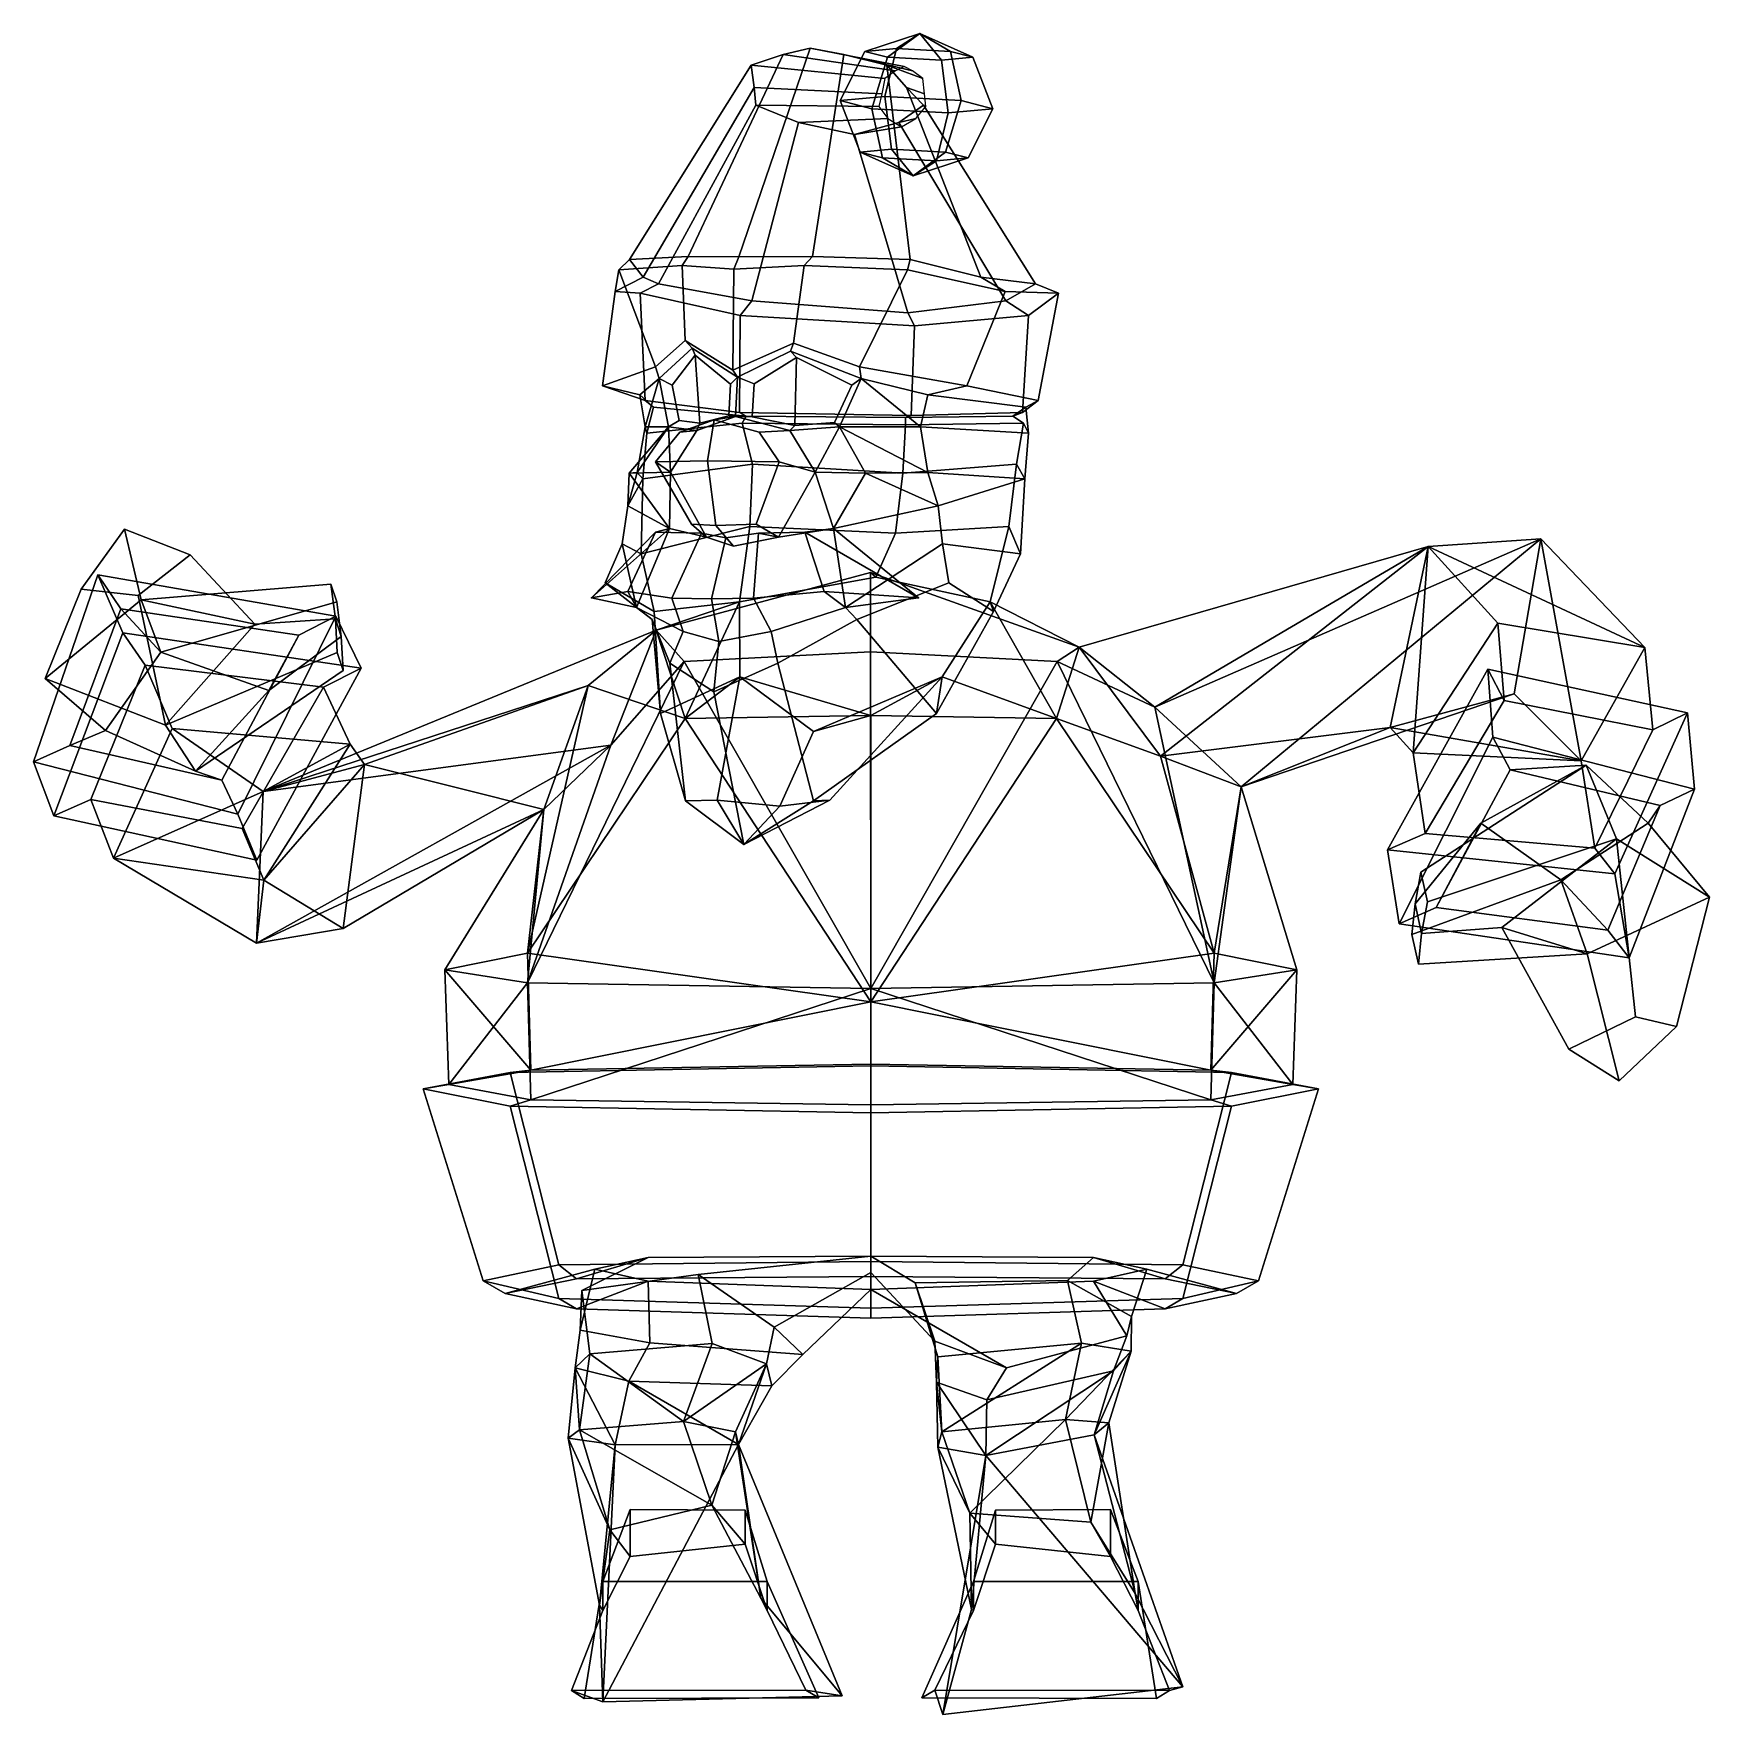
# Model space of a CAD drawing. Extents: x -242 to 239, y -158 to 324.
import ezdxf

# ---------------------------------------------------------------- set-up
doc = ezdxf.new("R2010")
doc.units = 0

msp = doc.modelspace()

# ---------------------------------------------------------------- linework, layer by layer
for p in [(-81.782433, 162.4823, 66.556587), (11.933742, 162.4823, 111.663635)]:
    msp.add_point(p)
for points in [[(5.599114, 319.831787, 3.825067), (12.322762, 324.136414, -10.144235), (-3.446187, 319.001892, -8.761056)], [(-3.446187, 319.001892, -8.761056), (12.322762, 324.136414, -10.144235), (2.988065, 317.342102, -22.129099)], [(12.322762, 324.136414, -10.144235), (18.467644, 316.512207, -22.911074), (2.988065, 317.342102, -22.129099)], [(5.599114, 319.831787, 3.825067), (21.078695, 319.001892, 3.04316), (12.322762, 324.136414, -10.144235)], [(12.322762, 324.136414, -10.144235), (27.512947, 317.342102, -10.324883), (18.467644, 316.512207, -22.911074)], [(21.078695, 319.001892, 3.04316), (27.512947, 317.342102, -10.324883), (12.322762, 324.136414, -10.144235)], [(-70.939857, 259.394043, 60.057053), (-54.151421, 260.266205, 82.498932), (-26.878944, 318.151642, 49.202705), (-36.040905, 315.073486, 40.729267)], [(-39.545177, 260.153259, 97.779648), (-19.131643, 319.948029, 55.303139), (-26.878944, 318.151642, 49.202705), (-54.151421, 260.266205, 82.498932)], [(-39.545177, 260.153259, 97.779648), (-18.490595, 260.266205, 99.66304), (-9.530823, 318.151642, 57.552631), (-19.131643, 319.948029, 55.303139)], [(5.356019, 313.435608, -1.907923), (2.246659, 311.282776, -3.150227), (-36.040905, 315.073486, 40.729267), (-26.878944, 318.151642, 49.202705)], [(7.842748, 314.692017, -0.859417), (5.356019, 313.435608, -1.907923), (-26.878944, 318.151642, 49.202705), (-19.131643, 319.948029, 55.303139)], [(7.842748, 314.692017, -0.859417), (-19.131643, 319.948029, 55.303139), (-9.530823, 318.151642, 57.552631), (10.213493, 313.435608, 0.430057)], [(9.522233, 259.394043, 98.784714), (2.807155, 315.073486, 59.427452), (-9.530823, 318.151642, 57.552631), (-18.490595, 260.266205, 99.66304)], [(2.235302, 306.119934, 10.813848), (5.599114, 319.831787, 3.825067), (-3.446187, 319.001892, -8.761056), (-10.556712, 304.94632, -6.985609)], [(-10.556712, 304.94632, -6.985609), (-3.446187, 319.001892, -8.761056), (2.988065, 317.342102, -22.129099), (-1.457271, 302.598999, -25.890949)], [(10.213493, 313.435608, 0.430057), (-9.530823, 318.151642, 57.552631), (2.807155, 315.073486, 59.427452), (13.124115, 311.282776, 2.085266)], [(2.235302, 306.119934, 10.813848), (24.126701, 304.946289, 9.708071), (21.078695, 319.001892, 3.04316), (5.599114, 319.831787, 3.825067)], [(24.126701, 304.946289, 9.708071), (33.226143, 302.598969, -9.19727), (27.512947, 317.342102, -10.324883), (21.078695, 319.001892, 3.04316)], [(-67.030006, 254.347687, 31.088392), (-70.939857, 259.394043, 60.057053), (-36.040905, 315.073486, 40.729267), (-35.183743, 308.733521, 32.772087)], [(2.246659, 311.282776, -3.150227), (1.366171, 306.848633, -3.050258), (-35.183743, 308.733521, 32.772087), (-36.040905, 315.073486, 40.729267)], [(2.988065, 317.342102, -22.129099), (18.467644, 316.512207, -22.911074), (20.434145, 301.425323, -26.996752), (-1.457271, 302.598999, -25.890949)], [(29.724207, 254.347687, 77.657707), (8.491523, 308.73349, 53.793682), (2.807155, 315.073486, 59.427452), (9.522233, 259.394043, 98.784714)], [(13.124115, 311.282776, 2.085266), (2.807155, 315.073486, 59.427452), (8.491523, 308.73349, 53.793682), (13.595244, 306.848633, 2.835789)], [(27.512947, 317.342102, -10.324883), (33.226143, 302.598969, -9.19727), (20.434145, 301.425323, -26.996752), (18.467644, 316.512207, -22.911074)], [(-62.65036, 252.410858, 7.532011), (-67.030006, 254.347687, 31.088392), (-35.183743, 308.733521, 32.772087), (-34.755127, 303.619415, 26.226997)], [(1.366171, 306.848633, -3.050258), (0.582347, 303.271881, -3.005037), (-34.755127, 303.619415, 26.226997), (-35.183743, 308.733521, 32.772087)], [(45.403042, 252.410858, 59.539795), (13.339589, 303.619415, 49.37574), (8.491523, 308.73349, 53.793682), (29.724207, 254.347687, 77.657707)], [(13.595244, 306.848633, 2.835789), (8.491523, 308.73349, 53.793682), (13.339589, 303.619415, 49.37574), (14.048865, 303.271881, 3.476613)], [(-35.864693, 247.581177, -2.953673), (-62.65036, 252.410858, 7.532011), (-34.755127, 303.619415, 26.226997), (-22.518835, 298.620239, 25.51688)], [(0.582347, 303.271881, -3.005037), (3.124976, 299.775513, -1.368211), (-22.518835, 298.620239, 25.51688), (-34.755127, 303.619415, 26.226997)], [(2.235302, 306.119934, 10.813848), (-10.556712, 304.94632, -6.985609), (-4.843511, 290.203186, -5.857925), (4.20179, 291.033081, 6.728198)], [(-10.556712, 304.94632, -6.985609), (-1.457271, 302.598999, -25.890949), (1.590741, 288.543396, -19.225967), (-4.843511, 290.203186, -5.857925)], [(2.235302, 306.119934, 10.813848), (4.20179, 291.033081, 6.728198), (19.68137, 290.203186, 5.94629), (24.126701, 304.946289, 9.708071)], [(36.888927, 247.581177, 32.063778), (6.261361, 298.620239, 39.36924), (13.339589, 303.619415, 49.37574), (45.403042, 252.410858, 59.539795)], [(14.048865, 303.271881, 3.476613), (13.339589, 303.619415, 49.37574), (6.261361, 298.620239, 39.36924), (11.18343, 299.775513, 2.510451)], [(24.126701, 304.946289, 9.708071), (19.68137, 290.203186, 5.94629), (26.115622, 288.543396, -7.421753), (33.226143, 302.598969, -9.19727)], [(3.124976, 299.775513, -1.368211), (7.045481, 297.420044, 0.797004), (-6.391259, 295.25238, 28.833208), (-22.518835, 298.620239, 25.51688)], [(11.18343, 299.775513, 2.510451), (6.261361, 298.620239, 39.36924), (-6.391259, 295.25238, 28.833208), (7.045481, 297.420044, 0.797004)], [(1.590741, 288.543396, -19.225967), (-1.457271, 302.598999, -25.890949), (20.434145, 301.425323, -26.996752), (17.07032, 287.71347, -20.007944)], [(26.115622, 288.543396, -7.421753), (17.07032, 287.71347, -20.007944), (20.434145, 301.425323, -26.996752), (33.226143, 302.598969, -9.19727)], [(8.842173, 244.156799, -2.751795), (-35.864693, 247.581177, -2.953673), (-22.518835, 298.620239, 25.51688), (-6.391259, 295.25238, 28.833208)], [(8.842173, 244.156799, -2.751795), (-6.391259, 295.25238, 28.833208), (6.261361, 298.620239, 39.36924), (36.888927, 247.581177, 32.063778)], [(4.20179, 291.033081, 6.728198), (-4.843511, 290.203186, -5.857925), (10.346638, 283.408875, -6.03859)], [(-4.843511, 290.203186, -5.857925), (1.590741, 288.543396, -19.225967), (10.346638, 283.408875, -6.03859)], [(4.20179, 291.033081, 6.728198), (10.346638, 283.408875, -6.03859), (19.68137, 290.203186, 5.94629)], [(19.68137, 290.203186, 5.94629), (10.346638, 283.408875, -6.03859), (26.115622, 288.543396, -7.421753)], [(10.346638, 283.408875, -6.03859), (1.590741, 288.543396, -19.225967), (17.07032, 287.71347, -20.007944)], [(10.346638, 283.408875, -6.03859), (17.07032, 287.71347, -20.007944), (26.115622, 288.543396, -7.421753)], [(-55.866356, 257.719818, 86.958115), (-54.151421, 260.266205, 82.498932), (-70.939857, 259.394043, 60.057053), (-73.986374, 256.444275, 63.522026)], [(-41.014297, 256.607758, 100.831947), (-39.545177, 260.153259, 97.779648), (-54.151421, 260.266205, 82.498932), (-55.866356, 257.719818, 86.958115)], [(-41.014297, 256.607758, 100.831947), (-20.905949, 257.719818, 103.785103), (-18.490595, 260.266205, 99.66304), (-39.545177, 260.153259, 97.779648)], [(-20.905949, 257.719818, 103.785103), (8.714588, 256.444275, 103.327286), (9.522233, 259.394043, 98.784714), (-18.490595, 260.266205, 99.66304)], [(-63.450615, 228.662231, 73.699852), (-73.986374, 256.444275, 63.522026), (-75.012947, 250.214417, 28.539202), (-78.634377, 223.21051, 45.394836)], [(-73.986374, 256.444275, 63.522026), (-70.939857, 259.394043, 60.057053), (-67.030006, 254.347687, 31.088392), (-75.012947, 250.214417, 28.539202)], [(-55.013355, 236.229553, 90.620193), (-55.866356, 257.719818, 86.958115), (-73.986374, 256.444275, 63.522026), (-63.450615, 228.662231, 73.699852)], [(-41.269726, 227.663177, 101.36264), (-41.014297, 256.607758, 100.831947), (-55.866356, 257.719818, 86.958115), (-55.013355, 236.229553, 90.620193)], [(-41.269726, 227.663177, 101.36264), (-23.946085, 235.422394, 105.598007), (-20.905949, 257.719818, 103.785103), (-41.014297, 256.607758, 100.831947)], [(-23.946085, 235.422394, 105.598007), (-5.026733, 228.662231, 101.820183), (8.714588, 256.444275, 103.327286), (-20.905949, 257.719818, 103.785103)], [(-5.026733, 228.662231, 101.820183), (25.781759, 223.21051, 95.651947), (36.69648, 250.214417, 82.306686), (8.714588, 256.444275, 103.327286)], [(8.714588, 256.444275, 103.327286), (36.69648, 250.214417, 82.306686), (29.724207, 254.347687, 77.657707), (9.522233, 259.394043, 98.784714)], [(-75.012947, 250.214417, 28.539202), (-67.030006, 254.347687, 31.088392), (-62.65036, 252.410858, 7.532011), (-67.868683, 249.747925, 3.260792)], [(-67.868683, 249.747925, 3.260792), (-62.65036, 252.410858, 7.532011), (-35.864693, 247.581177, -2.953673), (-39.244537, 243.343018, -8.679534)], [(36.69648, 250.214417, 82.306686), (51.996582, 249.747925, 60.953812), (45.403042, 252.410858, 59.539795), (29.724207, 254.347687, 77.657707)], [(51.996582, 249.747925, 60.953812), (43.472496, 243.343018, 31.133463), (36.888927, 247.581177, 32.063778), (45.403042, 252.410858, 59.539795)], [(-78.634377, 223.21051, 45.394836), (-75.012947, 250.214417, 28.539202), (-67.868683, 249.747925, 3.260792), (-66.439819, 219.010376, 9.513678)], [(-66.439819, 219.010376, 9.513678), (-67.868683, 249.747925, 3.260792), (-39.244537, 243.343018, -8.679534), (-39.357567, 215.553711, -6.38028)], [(-39.244537, 243.343018, -8.679534), (-35.864693, 247.581177, -2.953673), (8.842173, 244.156799, -2.751795), (10.772462, 240.417297, -6.762238)], [(43.472496, 243.343018, 31.133463), (10.772462, 240.417297, -6.762238), (8.842173, 244.156799, -2.751795), (36.888927, 247.581177, 32.063778)], [(25.781759, 223.21051, 95.651947), (46.218166, 219.010376, 63.73772), (51.996582, 249.747925, 60.953812), (36.69648, 250.214417, 82.306686)], [(46.218166, 219.010376, 63.73772), (41.745983, 215.553711, 32.65612), (43.472496, 243.343018, 31.133463), (51.996582, 249.747925, 60.953812)], [(-39.357567, 215.553711, -6.38028), (-39.244537, 243.343018, -8.679534), (10.772462, 240.417297, -6.762238), (9.760861, 214.723877, -4.660499)], [(41.745983, 215.553711, 32.65612), (9.760861, 214.723877, -4.660499), (10.772462, 240.417297, -6.762238), (43.472496, 243.343018, 31.133463)], [(-55.013355, 236.229553, 90.620193), (-63.450615, 228.662231, 73.699852), (-62.434814, 225.316376, 72.264297), (-52.976746, 233.974609, 90.005898)], [(-41.269726, 227.663177, 101.36264), (-55.013355, 236.229553, 90.620193), (-52.976746, 233.974609, 90.005898), (-40.003349, 225.7005, 98.73156)], [(-52.094582, 232.007935, 87.576233), (-52.976746, 233.974609, 90.005898), (-62.434814, 225.316376, 72.264297), (-58.695141, 223.372406, 73.765503)], [(-50.723587, 212.471863, 86.801506), (-52.094582, 232.007935, 87.576233), (-58.695141, 223.372406, 73.765503), (-56.694981, 213.265991, 78.249626)], [(-52.094582, 232.007935, 87.576233), (-41.953419, 223.683929, 94.516785), (-40.003349, 225.7005, 98.73156), (-52.976746, 233.974609, 90.005898)], [(-41.953419, 223.683929, 94.516785), (-52.094582, 232.007935, 87.576233), (-50.723587, 212.471863, 86.801506), (-42.428165, 214.593323, 95.503136)], [(-41.269726, 227.663177, 101.36264), (-40.003349, 225.7005, 98.73156), (-24.73645, 233.16748, 103.623039), (-23.946085, 235.422394, 105.598007)], [(-23.075825, 231.307495, 101.341591), (-24.73645, 233.16748, 103.623039), (-40.003349, 225.7005, 98.73156), (-35.161163, 223.808105, 97.982399)], [(-35.161163, 223.808105, 97.982399), (-35.726391, 214.335754, 99.156731), (-23.514868, 211.842407, 99.217033), (-23.075825, 231.307495, 101.341591)], [(-23.946085, 235.422394, 105.598007), (-24.73645, 233.16748, 103.623039), (-4.538432, 225.316376, 100.13073), (-5.026733, 228.662231, 101.820183)], [(-23.075825, 231.307495, 101.341591), (-7.172363, 223.422974, 95.783234), (-4.538432, 225.316376, 100.13073), (-24.73645, 233.16748, 103.623039)], [(-23.514868, 211.842407, 99.217033), (-12.161275, 212.665131, 97.676903), (-7.172363, 223.422974, 95.783234), (-23.075825, 231.307495, 101.341591)], [(-67.925163, 220.569641, 51.1959), (-62.434814, 225.316376, 72.264297), (-63.450615, 228.662231, 73.699852), (-78.634377, 223.21051, 45.394836)], [(14.567205, 220.569641, 90.900764), (25.781759, 223.21051, 95.651947), (-5.026733, 228.662231, 101.820183), (-4.538432, 225.316376, 100.13073)], [(-78.634377, 223.21051, 45.394836), (-66.439819, 219.010376, 9.513678), (-64.023987, 217.031555, 12.116275), (-67.925163, 220.569641, 51.1959)], [(-66.432526, 211.466766, 52.643444), (-62.434814, 225.316376, 72.264297), (-67.925163, 220.569641, 51.1959)], [(-59.707783, 211.453552, 77.966576), (-62.434814, 225.316376, 72.264297), (-66.432526, 211.466766, 52.643444)], [(-56.694981, 213.265991, 78.249626), (-58.695141, 223.372406, 73.765503), (-62.434814, 225.316376, 72.264297), (-59.707783, 211.453552, 77.966576)], [(-42.428165, 214.593323, 95.503136), (-40.58997, 214.434143, 99.950348), (-40.003349, 225.7005, 98.73156), (-41.953419, 223.683929, 94.516785)], [(-35.726391, 214.335754, 99.156731), (-35.161163, 223.808105, 97.982399), (-40.003349, 225.7005, 98.73156), (-40.58997, 214.434143, 99.950348)], [(-12.161275, 212.665131, 97.676903), (-10.696329, 211.453552, 101.556549), (-4.538432, 225.316376, 100.13073), (-7.172363, 223.422974, 95.783234)], [(-10.696329, 211.453552, 101.556549), (12.504706, 211.466766, 90.637161), (-4.538432, 225.316376, 100.13073)], [(12.504706, 211.466766, 90.637161), (14.567205, 220.569641, 90.900764), (-4.538432, 225.316376, 100.13073)], [(25.781759, 223.21051, 95.651947), (14.567205, 220.569641, 90.900764), (42.677017, 217.031555, 63.473129), (46.218166, 219.010376, 63.73772)], [(-67.925163, 220.569641, 51.1959), (-64.023987, 217.031555, 12.116275), (-65.988579, 209.655396, 12.729166), (-66.432526, 211.466766, 52.643444)], [(-66.439819, 219.010376, 9.513678), (-39.357567, 215.553711, -6.38028), (-37.486855, 214.469971, -4.303928), (-64.023987, 217.031555, 12.116275)], [(-65.988579, 209.655396, 12.729166), (-64.023987, 217.031555, 12.116275), (-37.486855, 214.469971, -4.303928), (-38.629013, 212.514038, -7.262715)], [(14.567205, 220.569641, 90.900764), (12.504706, 211.466766, 90.637161), (43.423542, 209.655396, 65.390923), (42.677017, 217.031555, 63.473129)], [(46.218166, 219.010376, 63.73772), (42.677017, 217.031555, 63.473129), (38.956181, 214.469971, 32.489296), (41.745983, 215.553711, 32.65612)], [(43.423542, 209.655396, 65.390923), (41.981171, 212.514038, 31.536221), (38.956181, 214.469971, 32.489296), (42.677017, 217.031555, 63.473129)], [(-67.110229, 196.526398, 15.009326), (-65.988579, 209.655396, 12.729166), (-38.629013, 212.514038, -7.262715), (-35.652096, 200.780579, -7.118843)], [(-48.544437, 201.745331, 117.072624), (-46.61298, 213.444153, 113.059761), (-56.503399, 209.91449, 104.503014), (-63.500843, 201.386322, 102.72477)], [(-50.723587, 212.471863, 86.801506), (-56.694981, 213.265991, 78.249626), (-59.707783, 211.453552, 77.966576), (-51.671997, 210.346069, 88.847801)], [(-46.61298, 213.444153, 113.059761), (-40.58997, 214.434143, 99.950348), (-51.671997, 210.346069, 88.847801), (-56.503399, 209.91449, 104.503014)], [(-50.723587, 212.471863, 86.801506), (-51.671997, 210.346069, 88.847801), (-40.58997, 214.434143, 99.950348), (-42.428165, 214.593323, 95.503136)], [(-48.544437, 201.745331, 117.072624), (-28.000513, 201.386322, 119.81163), (-33.755466, 209.91449, 115.451942), (-46.61298, 213.444153, 113.059761)], [(-46.61298, 213.444153, 113.059761), (-33.755466, 209.91449, 115.451942), (-24.999393, 210.346069, 101.685745), (-40.58997, 214.434143, 99.950348)], [(-23.514868, 211.842407, 99.217033), (-35.726391, 214.335754, 99.156731), (-40.58997, 214.434143, 99.950348), (-24.999393, 210.346069, 101.685745)], [(-39.357567, 215.553711, -6.38028), (9.760861, 214.723877, -4.660499), (8.179764, 214.070465, -1.375555), (-37.486855, 214.469971, -4.303928)], [(-38.629013, 212.514038, -7.262715), (-37.486855, 214.469971, -4.303928), (8.179764, 214.070465, -1.375555), (8.211805, 212.025146, -1.442129)], [(-35.652096, 200.780579, -7.118843), (-38.629013, 212.514038, -7.262715), (8.211805, 212.025146, -1.442129), (7.41362, 198.194336, 0.216209)], [(-23.514868, 211.842407, 99.217033), (-24.999393, 210.346069, 101.685745), (-10.696329, 211.453552, 101.556549), (-12.161275, 212.665131, 97.676903)], [(40.011669, 200.780579, 29.299307), (7.41362, 198.194336, 0.216209), (8.211805, 212.025146, -1.442129), (41.981171, 212.514038, 31.536221)], [(41.745983, 215.553711, 32.65612), (38.956181, 214.469971, 32.489296), (8.179764, 214.070465, -1.375555), (9.760861, 214.723877, -4.660499)], [(41.981171, 212.514038, 31.536221), (8.211805, 212.025146, -1.442129), (8.179764, 214.070465, -1.375555), (38.956181, 214.469971, 32.489296)], [(42.341148, 196.526398, 67.68998), (40.011669, 200.780579, 29.299307), (41.981171, 212.514038, 31.536221), (43.423542, 209.655396, 65.390923)], [(-71.002426, 198.190674, 76.461983), (-59.707783, 211.453552, 77.966576), (-68.723427, 198.368408, 51.772949)], [(-71.002426, 198.190674, 76.461983), (-59.132019, 198.427429, 85.537064), (-59.707783, 211.453552, 77.966576)], [(-66.432526, 211.466766, 52.643444), (-65.988579, 209.655396, 12.729166), (-67.110229, 196.526398, 15.009326), (-68.723427, 198.368408, 51.772949)], [(-68.723427, 198.368408, 51.772949), (-59.707783, 211.453552, 77.966576), (-66.432526, 211.466766, 52.643444)], [(-63.500843, 201.386322, 102.72477), (-56.503399, 209.91449, 104.503014), (-51.671997, 210.346069, 88.847801), (-59.132019, 198.427429, 85.537064)], [(-59.132019, 198.427429, 85.537064), (-51.671997, 210.346069, 88.847801), (-59.707783, 211.453552, 77.966576)], [(-28.000513, 201.386322, 119.81163), (-17.75812, 198.427429, 105.450966), (-24.999393, 210.346069, 101.685745), (-33.755466, 209.91449, 115.451942)], [(-17.75812, 198.427429, 105.450966), (-10.696329, 211.453552, 101.556549), (-24.999393, 210.346069, 101.685745)], [(-3.260337, 198.190674, 109.067307), (-10.696329, 211.453552, 101.556549), (-17.75812, 198.427429, 105.450966)], [(14.614174, 198.368408, 91.884628), (12.504706, 211.466766, 90.637161), (-10.696329, 211.453552, 101.556549)], [(-3.260337, 198.190674, 109.067307), (14.614174, 198.368408, 91.884628), (-10.696329, 211.453552, 101.556549)], [(12.504706, 211.466766, 90.637161), (14.614174, 198.368408, 91.884628), (42.341148, 196.526398, 67.68998), (43.423542, 209.655396, 65.390923)], [(-68.723427, 198.368408, 51.772949), (-67.110229, 196.526398, 15.009326), (-71.358368, 188.833313, 50.177738)], [(-71.358368, 188.833313, 50.177738), (-71.002426, 198.190674, 76.461983), (-68.723427, 198.368408, 51.772949)], [(-59.480415, 182.297607, 79.031998), (-71.002426, 198.190674, 76.461983), (-71.358368, 188.833313, 50.177738)], [(-59.480415, 182.297607, 79.031998), (-59.132019, 198.427429, 85.537064), (-71.002426, 198.190674, 76.461983)], [(-67.564934, 175.017761, 16.960173), (-67.110229, 196.526398, 15.009326), (-35.652096, 200.780579, -7.118843), (-36.414326, 182.879761, -3.707383)], [(-46.139568, 183.134644, 112.07618), (-48.544437, 201.745331, 117.072624), (-63.500843, 201.386322, 102.72477), (-53.124252, 183.512024, 102.896317)], [(-53.124252, 183.512024, 102.896317), (-63.500843, 201.386322, 102.72477), (-59.132019, 198.427429, 85.537064), (-48.890934, 179.840576, 90.757713)], [(-48.890934, 179.840576, 90.757713), (-59.132019, 198.427429, 85.537064), (-59.480415, 182.297607, 79.031998)], [(-46.139568, 183.134644, 112.07618), (-34.607693, 183.512024, 111.808624), (-28.000513, 201.386322, 119.81163), (-48.544437, 201.745331, 117.072624)], [(-36.414326, 182.879761, -3.707383), (-35.652096, 200.780579, -7.118843), (7.41362, 198.194336, 0.216209), (5.285491, 180.962708, 4.637693)], [(-34.607693, 183.512024, 111.808624), (-28.226994, 179.840576, 100.70359), (-17.75812, 198.427429, 105.450966), (-28.000513, 201.386322, 119.81163)], [(-28.226994, 179.840576, 100.70359), (-12.456619, 182.297607, 101.665276), (-17.75812, 198.427429, 105.450966)], [(-12.456619, 182.297607, 101.665276), (-3.260337, 198.190674, 109.067307), (-17.75812, 198.427429, 105.450966)], [(-12.456619, 182.297607, 101.665276), (17.504667, 188.833313, 92.948898), (-3.260337, 198.190674, 109.067307)], [(17.504667, 188.833313, 92.948898), (14.614174, 198.368408, 91.884628), (-3.260337, 198.190674, 109.067307)], [(37.820869, 182.879761, 32.023174), (5.285491, 180.962708, 4.637693), (7.41362, 198.194336, 0.216209), (40.011669, 200.780579, 29.299307)], [(14.614174, 198.368408, 91.884628), (17.504667, 188.833313, 92.948898), (42.341148, 196.526398, 67.68998)], [(41.100082, 175.017761, 69.262337), (37.820869, 182.879761, 32.023174), (40.011669, 200.780579, 29.299307), (42.341148, 196.526398, 67.68998)], [(-73.013092, 177.912476, 49.913185), (-71.358368, 188.833313, 50.177738), (-67.110229, 196.526398, 15.009326), (-67.564934, 175.017761, 16.960173)], [(18.743681, 177.912476, 94.077148), (41.100082, 175.017761, 69.262337), (42.341148, 196.526398, 67.68998), (17.504667, 188.833313, 92.948898)], [(-73.013092, 177.912476, 49.913185), (-68.892746, 159.653809, 82.197968), (-59.480415, 182.297607, 79.031998), (-71.358368, 188.833313, 50.177738)], [(18.743681, 177.912476, 94.077148), (17.504667, 188.833313, 92.948898), (-12.456619, 182.297607, 101.665276), (-9.059462, 159.653809, 110.996658)], [(-46.139568, 183.134644, 112.07618), (-53.124252, 183.512024, 102.896317), (-48.890934, 179.840576, 90.757713), (-41.158493, 177.217102, 101.131531)], [(-46.139568, 183.134644, 112.07618), (-41.158493, 177.217102, 101.131531), (-28.226994, 179.840576, 100.70359), (-34.607693, 183.512024, 111.808624)], [(-228.037048, 164.960663, 193.686203), (-215.683151, 182.144348, 198.945206), (-210.845596, 161.878296, 133.091766), (-238.381607, 139.341064, 140.392807)], [(-211.700974, 163.132263, 210.332199), (-196.811234, 174.733429, 206.102097), (-215.683151, 182.144348, 198.945206), (-228.037048, 164.960663, 193.686203)], [(-196.811234, 174.733429, 206.102097), (-178.324829, 154.878174, 158.510178), (-210.845596, 161.878296, 133.091766), (-215.683151, 182.144348, 198.945206)], [(-63.434803, 181.262573, 92.703674), (-59.480415, 182.297607, 79.031998), (-81.782433, 162.4823, 66.556587)], [(-81.782433, 162.4823, 66.556587), (-59.480415, 182.297607, 79.031998), (-68.892746, 159.653809, 82.197968)], [(-71.41346, 164.286133, 92.039726), (-63.434803, 181.262573, 92.703674), (-81.782433, 162.4823, 66.556587)], [(-50.245487, 181.003601, 99.189827), (-63.434803, 181.262573, 92.703674), (-71.41346, 164.286133, 92.039726), (-58.785686, 162.334045, 107.800217)], [(-63.842125, 158.525452, 23.817686), (-67.564934, 175.017761, 16.960173), (-36.414326, 182.879761, -3.707383), (-39.359715, 161.25, 26.466305)], [(-63.434803, 181.262573, 92.703674), (-50.245487, 181.003601, 99.189827), (-48.890934, 179.840576, 90.757713), (-59.480415, 182.297607, 79.031998)], [(-58.785686, 162.334045, 107.800217), (-47.37886, 162.149475, 114.055206), (-43.317337, 179.66571, 105.616829), (-50.245487, 181.003601, 99.189827)], [(-43.317337, 179.66571, 105.616829), (-41.158493, 177.217102, 101.131531), (-48.890934, 179.840576, 90.757713), (-50.245487, 181.003601, 99.189827)], [(-35.374367, 162.334045, 119.068451), (-33.972279, 181.003601, 107.022369), (-43.317337, 179.66571, 105.616829), (-47.37886, 162.149475, 114.055206)], [(-43.317337, 179.66571, 105.616829), (-33.972279, 181.003601, 107.022369), (-28.226994, 179.840576, 100.70359), (-41.158493, 177.217102, 101.131531)], [(-39.359715, 161.25, 26.466305), (-36.414326, 182.879761, -3.707383), (5.285491, 180.962708, 4.637693), (-0.298874, 168.365967, 9.851535)], [(-33.972279, 181.003601, 107.022369), (-35.374367, 162.334045, 119.068451), (-15.179008, 164.286133, 119.106247), (-20.675165, 181.262573, 113.284554)], [(-20.675165, 181.262573, 113.284554), (-12.456619, 182.297607, 101.665276), (-28.226994, 179.840576, 100.70359), (-33.972279, 181.003601, 107.022369)], [(-20.675165, 181.262573, 113.284554), (11.933742, 162.4823, 111.663635), (-12.456619, 182.297607, 101.665276)], [(-15.179008, 164.286133, 119.106247), (11.933742, 162.4823, 111.663635), (-20.675165, 181.262573, 113.284554)], [(11.933742, 162.4823, 111.663635), (-9.059462, 159.653809, 110.996658), (-12.456619, 182.297607, 101.665276)], [(32.399494, 161.25, 38.548214), (-0.298874, 168.365967, 9.851535), (5.285491, 180.962708, 4.637693), (37.820869, 182.879761, 32.023174)], [(33.418095, 158.525452, 70.630547), (32.399494, 161.25, 38.548214), (37.820869, 182.879761, 32.023174), (41.100082, 175.017761, 69.262337)], [(79.600594, 131.066772, -31.498581), (158.009888, 177.115204, 38.580257), (190.24852, 179.329834, 9.241978)], [(104.38401, 108.272186, -2.798433), (79.600594, 131.066772, -31.498581), (190.24852, 179.329834, 9.241978)], [(182.623489, 134.885681, 9.235073), (104.38401, 108.272186, -2.798433), (190.24852, 179.329834, 9.241978)], [(220.049973, 148.23877, 72.166115), (190.24852, 179.329834, 9.241978), (158.009888, 177.115204, 38.580257)], [(201.791885, 115.672943, 46.259472), (182.623489, 134.885681, 9.235073), (190.24852, 179.329834, 9.241978)], [(201.791885, 115.672943, 46.259472), (190.24852, 179.329834, 9.241978), (220.049973, 148.23877, 72.166115)], [(-211.700974, 163.132263, 210.332199), (-203.877243, 125.952057, 152.754486), (-178.324829, 154.878174, 158.510178), (-196.811234, 174.733429, 206.102097)], [(-73.013092, 177.912476, 49.913185), (-77.876656, 166.74585, 51.432999), (-64.408981, 156.185425, 74.45755), (-68.892746, 159.653809, 82.197968)], [(-63.842125, 158.525452, 23.817686), (-77.876656, 166.74585, 51.432999), (-73.013092, 177.912476, 49.913185), (-67.564934, 175.017761, 16.960173)], [(18.743681, 177.912476, 94.077148), (-9.059462, 159.653809, 110.996658), (-5.806851, 156.185425, 102.663666), (20.589825, 166.74585, 98.826447)], [(33.418095, 158.525452, 70.630547), (41.100082, 175.017761, 69.262337), (18.743681, 177.912476, 94.077148), (20.589825, 166.74585, 98.826447)], [(81.216515, 117.05719, 39.428734), (158.009888, 177.115204, 38.580257), (57.946964, 148.291656, 3.316956)], [(79.600594, 131.066772, -31.498581), (57.946964, 148.291656, 3.316956), (158.009888, 177.115204, 38.580257)], [(81.216515, 117.05719, 39.428734), (147.045593, 125.25116, 40.475014), (158.009888, 177.115204, 38.580257)], [(153.718582, 117.999084, 53.039085), (158.009888, 177.115204, 38.580257), (147.045593, 125.25116, 40.475014)], [(153.718582, 117.999084, 53.039085), (177.89621, 155.188354, 82.291519), (158.009888, 177.115204, 38.580257)], [(220.049973, 148.23877, 72.166115), (158.009888, 177.115204, 38.580257), (177.89621, 155.188354, 82.291519)], [(-241.70546, 115.416595, 116.670525), (-223.340057, 169.07193, 91.211395), (-216.162491, 152.401062, 64.378052), (-235.886322, 99.910995, 87.987267)], [(-241.70546, 115.416595, 116.670525), (-231.336853, 120.129822, 116.50872), (-216.688873, 159.298187, 97.958778), (-223.340057, 169.07193, 91.211395)], [(-147.833313, 142.320862, 85.336792), (-216.162491, 152.401062, 64.378052), (-223.340057, 169.07193, 91.211395), (-155.067963, 157.144684, 114.06266)], [(-155.067963, 157.144684, 114.06266), (-223.340057, 169.07193, 91.211395), (-216.688873, 159.298187, 97.958778), (-165.702393, 151.742004, 114.533066)], [(-1.814298, 169.682526, 6.283484), (-1.820645, 146.970581, -45.562836), (-55.27417, 144.219849, -35.670303), (-63.29982, 153.185059, 2.636666)], [(-1.814298, 169.682526, 6.283484), (-63.29982, 153.185059, 2.636666), (-39.359715, 161.25, 26.466305), (-0.298874, 168.365967, 9.851535)], [(-1.814298, 169.682526, 6.283484), (57.946964, 148.291656, 3.316956), (51.681934, 144.219849, -35.670307), (-1.820645, 146.970581, -45.562836)], [(-0.298874, 168.365967, 9.851535), (32.399494, 161.25, 38.548214), (57.946964, 148.291656, 3.316956), (-1.814298, 169.682526, 6.283484)], [(-211.700974, 163.132263, 210.332199), (-228.037048, 164.960663, 193.686203), (-238.381607, 139.341064, 140.392807), (-203.877243, 125.952057, 152.754486)], [(-156.501862, 166.329926, 156.275146), (-154.773071, 161.257385, 144.496231), (-205.216034, 146.898499, 100.761505), (-210.845596, 161.878296, 133.091766)], [(-155.197342, 156.407532, 161.672806), (-156.501862, 166.329926, 156.275146), (-210.845596, 161.878296, 133.091766), (-178.324829, 154.878174, 158.510178)], [(-155.197342, 156.407532, 161.672806), (-153.588959, 151.310974, 149.866531), (-154.773071, 161.257385, 144.496231), (-156.501862, 166.329926, 156.275146)], [(-68.892746, 159.653809, 82.197968), (-71.41346, 164.286133, 92.039726), (-81.782433, 162.4823, 66.556587)], [(-64.408981, 156.185425, 74.45755), (-77.876656, 166.74585, 51.432999), (-63.842125, 158.525452, 23.817686), (-62.048912, 129.329132, 43.329762)], [(-58.785686, 162.334045, 107.800217), (-71.41346, 164.286133, 92.039726), (-68.892746, 159.653809, 82.197968), (-55.504753, 152.766083, 98.674103)], [(-35.374367, 162.334045, 119.068451), (-30.288382, 152.766083, 110.811134), (-9.059462, 159.653809, 110.996658), (-15.179008, 164.286133, 119.106247)], [(-9.059462, 159.653809, 110.996658), (11.933742, 162.4823, 111.663635), (-15.179008, 164.286133, 119.106247)], [(-5.806851, 156.185425, 102.663666), (17.049419, 129.329132, 81.401016), (33.418095, 158.525452, 70.630547), (20.589825, 166.74585, 98.826447)], [(-238.381607, 139.341064, 140.392807), (-210.845596, 161.878296, 133.091766), (-205.216034, 146.898499, 100.761505), (-221.122147, 124.400543, 110.039772)], [(-221.122147, 124.400543, 110.039772), (-205.216034, 146.898499, 100.761505), (-216.688873, 159.298187, 97.958778), (-231.336853, 120.129822, 116.50872)], [(-174.322495, 135.834106, 112.325294), (-165.702393, 151.742004, 114.533066), (-216.688873, 159.298187, 97.958778), (-205.216034, 146.898499, 100.761505)], [(-153.588959, 151.310974, 149.866531), (-174.322495, 135.834106, 112.325294), (-205.216034, 146.898499, 100.761505), (-154.773071, 161.257385, 144.496231)], [(-59.369167, 143.674377, 99.365311), (-55.504753, 152.766083, 98.674103), (-68.892746, 159.653809, 82.197968), (-64.408981, 156.185425, 74.45755)], [(-62.048912, 129.329132, 43.329762), (-63.842125, 158.525452, 23.817686), (-39.359715, 161.25, 26.466305), (-39.291676, 139.790771, 53.220264)], [(-63.29982, 153.185059, 2.636666), (-55.017273, 127.858093, 61.715473), (-39.359715, 161.25, 26.466305)], [(-47.37886, 162.149475, 114.055206), (-58.785686, 162.334045, 107.800217), (-55.504753, 152.766083, 98.674103), (-45.303959, 149.950897, 109.744316)], [(-55.017273, 127.858093, 61.715473), (-39.291676, 139.790771, 53.220264), (-39.359715, 161.25, 26.466305)], [(-47.37886, 162.149475, 114.055206), (-45.303959, 149.950897, 109.744316), (-30.288382, 152.766083, 110.811134), (-35.374367, 162.334045, 119.068451)], [(-28.417917, 143.674377, 114.262627), (-5.806851, 156.185425, 102.663666), (-9.059462, 159.653809, 110.996658), (-30.288382, 152.766083, 110.811134)], [(17.049419, 129.329132, 81.401016), (18.652567, 139.790771, 66.983536), (32.399494, 161.25, 38.548214), (33.418095, 158.525452, 70.630547)], [(51.44173, 127.858093, 61.715469), (32.399494, 161.25, 38.548214), (18.652567, 139.790771, 66.983536)], [(57.946964, 148.291656, 3.316956), (32.399494, 161.25, 38.548214), (51.44173, 127.858093, 61.715469)], [(-154.698334, 146.744873, 166.871323), (-155.197342, 156.407532, 161.672806), (-178.324829, 154.878174, 158.510178), (-203.877243, 125.952057, 152.754486)], [(-183.20108, 100.397278, 139.074783), (-155.067963, 157.144684, 114.06266), (-165.702393, 151.742004, 114.533066), (-187.731293, 110.19519, 132.797531)], [(-177.744415, 87.228989, 108.018761), (-147.833313, 142.320862, 85.336792), (-155.067963, 157.144684, 114.06266), (-183.20108, 100.397278, 139.074783)], [(-154.698334, 146.744873, 166.871323), (-152.975555, 141.655273, 155.055374), (-153.588959, 151.310974, 149.866531), (-155.197342, 156.407532, 161.672806)], [(-54.920948, 104.210785, 82.77935), (-59.369167, 143.674377, 99.365311), (-64.408981, 156.185425, 74.45755), (-62.048912, 129.329132, 43.329762)], [(-18.229719, 104.210785, 100.439407), (17.049419, 129.329132, 81.401016), (-5.806851, 156.185425, 102.663666), (-28.417917, 143.674377, 114.262627)], [(177.89621, 155.188354, 82.291519), (153.718582, 117.999084, 53.039085), (157.142975, 94.859024, 80.561211), (179.776398, 132.975342, 110.757187)], [(222.331467, 124.577698, 99.358681), (220.049973, 148.23877, 72.166115), (177.89621, 155.188354, 82.291519), (179.776398, 132.975342, 110.757187)], [(-235.886322, 99.910995, 87.987267), (-216.162491, 152.401062, 64.378052), (-209.741302, 143.107727, 70.815842), (-225.345779, 104.663727, 87.843475)], [(-147.833313, 142.320862, 85.336792), (-158.638962, 136.792419, 85.835541), (-209.741302, 143.107727, 70.815842), (-216.162491, 152.401062, 64.378052)], [(-195.305817, 112.797119, 121.129379), (-187.731293, 110.19519, 132.797531), (-165.702393, 151.742004, 114.533066), (-174.322495, 135.834106, 112.325294)], [(-152.975555, 141.655273, 155.055374), (-195.305817, 112.797119, 121.129379), (-174.322495, 135.834106, 112.325294), (-153.588959, 151.310974, 149.866531)], [(-82.738983, 137.351135, 49.749531), (-63.29982, 153.185059, 2.636666), (-175.877411, 106.935699, -2.015765)], [(-76.303802, 120.213226, -25.932917), (-175.877411, 106.935699, -2.015765), (-63.29982, 153.185059, 2.636666)], [(-82.738983, 137.351135, 49.749531), (-55.017273, 127.858093, 61.715473), (-63.29982, 153.185059, 2.636666)], [(-76.303802, 120.213226, -25.932917), (-63.29982, 153.185059, 2.636666), (-55.27417, 144.219849, -35.670303)], [(-46.753036, 135.507141, 112.754974), (-45.303959, 149.950897, 109.744316), (-55.504753, 152.766083, 98.674103), (-59.369167, 143.674377, 99.365311)], [(-46.753036, 135.507141, 112.754974), (-28.417917, 143.674377, 114.262627), (-30.288382, 152.766083, 110.811134), (-45.303959, 149.950897, 109.744316)], [(-154.698334, 146.744873, 166.871323), (-203.877243, 125.952057, 152.754486), (-195.305817, 112.797119, 121.129379), (-152.975555, 141.655273, 155.055374)], [(-1.75716, 50.506195, -101.843452), (-55.27417, 144.219849, -35.670303), (-1.820645, 146.970581, -45.562836)], [(-1.75716, 50.506195, -101.843452), (-1.820645, 146.970581, -45.562836), (51.681934, 144.219849, -35.670307)], [(81.216515, 117.05719, 39.428734), (57.946964, 148.291656, 3.316956), (51.44173, 127.858093, 61.715469)], [(79.600594, 131.066772, -31.498581), (51.681934, 144.219849, -35.670307), (57.946964, 148.291656, 3.316956)], [(201.791885, 115.672943, 46.259472), (220.049973, 148.23877, 72.166115), (222.331467, 124.577698, 99.358681), (205.741394, 90.706741, 72.174278)], [(-225.345779, 104.663727, 87.843475), (-209.741302, 143.107727, 70.815842), (-201.978668, 125.017761, 40.488598), (-218.811996, 87.796631, 56.581665)], [(-201.978668, 125.017761, 40.488598), (-209.741302, 143.107727, 70.815842), (-158.638962, 136.792419, 85.835541), (-150.935654, 120.488617, 54.538528)], [(-177.744415, 87.228989, 108.018761), (-181.925537, 96.306503, 102.206718), (-158.638962, 136.792419, 85.835541), (-147.833313, 142.320862, 85.336792)], [(-100.117569, 52.063339, -66.792717), (-55.27417, 144.219849, -35.670303), (-1.75716, 50.506195, -101.843452)], [(-100.117569, 52.063339, -66.792717), (-76.303802, 120.213226, -25.932917), (-55.27417, 144.219849, -35.670303)], [(-54.920948, 104.210785, 82.77935), (-62.048912, 129.329132, 43.329762), (-39.291676, 139.790771, 53.220264), (-45.837048, 104.465271, 69.483818)], [(-38.130127, 91.787537, 94.839676), (-46.753036, 135.507141, 112.754974), (-59.369167, 143.674377, 99.365311), (-54.920948, 104.210785, 82.77935)], [(-1.757164, 128.754761, 70.411819), (-39.291676, 139.790771, 53.220264), (-55.017273, 127.858093, 61.715473)], [(-38.130127, 91.787537, 94.839676), (-18.229719, 104.210785, 100.439407), (-28.417917, 143.674377, 114.262627), (-46.753036, 135.507141, 112.754974)], [(-45.837048, 104.465271, 69.483818), (-39.291676, 139.790771, 53.220264), (-18.180525, 124.146545, 53.391609), (-27.828062, 102.713593, 73.435707)], [(-18.180525, 124.146545, 53.391609), (-39.291676, 139.790771, 53.220264), (-1.757164, 128.754761, 70.411819)], [(-13.505048, 104.465271, 85.045708), (-27.828062, 102.713593, 73.435707), (-18.180525, 124.146545, 53.391609), (18.652567, 139.790771, 66.983536)], [(-18.229719, 104.210785, 100.439407), (-13.505048, 104.465271, 85.045708), (18.652567, 139.790771, 66.983536), (17.049419, 129.329132, 81.401016)], [(-18.180525, 124.146545, 53.391609), (-1.757164, 128.754761, 70.411819), (18.652567, 139.790771, 66.983536)], [(-1.757164, 128.754761, 70.411819), (51.44173, 127.858093, 61.715469), (18.652567, 139.790771, 66.983536)], [(96.603249, 52.063339, -66.792725), (-1.75716, 50.506195, -101.843452), (51.681934, 144.219849, -35.670307)], [(96.603249, 52.063339, -66.792725), (51.681934, 144.219849, -35.670307), (79.600594, 131.066772, -31.498581)], [(146.297211, 90.205811, 77.681747), (149.642731, 69.04248, 102.944023), (176.50177, 122.498474, 144.735947), (175.116119, 141.983246, 118.892433)], [(146.297211, 90.205811, 77.681747), (175.116119, 141.983246, 118.892433), (179.776398, 132.975342, 110.757187), (157.142975, 94.859024, 80.561211)], [(234.308243, 107.640472, 127.357796), (232.346024, 129.434448, 102.494408), (175.116119, 141.983246, 118.892433), (176.50177, 122.498474, 144.735947)], [(232.346024, 129.434448, 102.494408), (222.331467, 124.577698, 99.358681), (179.776398, 132.975342, 110.757187), (175.116119, 141.983246, 118.892433)], [(-203.877243, 125.952057, 152.754486), (-238.381607, 139.341064, 140.392807), (-221.122147, 124.400543, 110.039772), (-195.305817, 112.797119, 121.129379)], [(-150.935654, 120.488617, 54.538528), (-158.638962, 136.792419, 85.835541), (-181.925537, 96.306503, 102.206718), (-175.761078, 81.559631, 69.725693)], [(-82.738983, 137.351135, 49.749531), (-175.877411, 106.935699, -2.015765), (-146.839691, 114.66983, 41.667198)], [(-95.454735, 101.790405, 14.657833), (-82.738983, 137.351135, 49.749531), (-146.839691, 114.66983, 41.667198)], [(-100.117569, 60.600525, 90.604652), (-82.738983, 137.351135, 49.749531), (-95.454735, 101.790405, 14.657833)], [(-100.117569, 60.600525, 90.604652), (-55.017273, 127.858093, 61.715473), (-82.738983, 137.351135, 49.749531)], [(182.623489, 134.885681, 9.235073), (147.045593, 125.25116, 40.475014), (104.38401, 108.272186, -2.798433)], [(201.791885, 115.672943, 46.259472), (147.045593, 125.25116, 40.475014), (182.623489, 134.885681, 9.235073)], [(96.603249, 52.063339, -66.792725), (79.600594, 131.066772, -31.498581), (104.38401, 108.272186, -2.798433)], [(-1.757164, 46.675095, 121.139061), (-55.017273, 127.858093, 61.715473), (-100.117569, 60.600525, 90.604652)], [(-1.757164, 46.675095, 121.139061), (-1.757164, 128.754761, 70.411819), (-55.017273, 127.858093, 61.715473)], [(-1.757164, 46.675095, 121.139061), (51.44173, 127.858093, 61.715469), (-1.757164, 128.754761, 70.411819)], [(-1.757164, 46.675095, 121.139061), (96.603249, 60.600525, 90.604652), (51.44173, 127.858093, 61.715469)], [(96.603249, 60.600525, 90.604652), (81.216515, 117.05719, 39.428734), (51.44173, 127.858093, 61.715469)], [(104.38401, 108.272186, -2.798433), (147.045593, 125.25116, 40.475014), (81.216515, 117.05719, 39.428734)], [(201.791885, 115.672943, 46.259472), (153.718582, 117.999084, 53.039085), (147.045593, 125.25116, 40.475014)], [(211.447678, 83.339417, 65.331497), (205.741394, 90.706741, 72.174278), (222.331467, 124.577698, 99.358681), (232.346024, 129.434448, 102.494408)], [(211.447678, 83.339417, 65.331497), (232.346024, 129.434448, 102.494408), (234.308243, 107.640472, 127.357796), (215.610703, 59.229584, 89.186073)], [(-195.305817, 112.797119, 121.129379), (-221.122147, 124.400543, 110.039772), (-231.336853, 120.129822, 116.50872), (-187.731293, 110.19519, 132.797531)], [(-218.811996, 87.796631, 56.581665), (-201.978668, 125.017761, 40.488598), (-175.877411, 106.935699, -2.015765)], [(-150.935654, 120.488617, 54.538528), (-175.877411, 106.935699, -2.015765), (-201.978668, 125.017761, 40.488598)], [(-150.935654, 120.488617, 54.538528), (-146.839691, 114.66983, 41.667198), (-175.877411, 106.935699, -2.015765)], [(-175.761078, 81.559631, 69.725693), (-146.839691, 114.66983, 41.667198), (-150.935654, 120.488617, 54.538528)], [(149.642731, 69.04248, 102.944023), (160.282959, 73.6409, 105.797333), (181.459244, 113.094666, 136.233948), (176.50177, 122.498474, 144.735947)], [(234.308243, 107.640472, 127.357796), (176.50177, 122.498474, 144.735947), (181.459244, 113.094666, 136.233948), (224.423492, 102.881805, 124.292618)], [(-183.20108, 100.397278, 139.074783), (-187.731293, 110.19519, 132.797531), (-231.336853, 120.129822, 116.50872), (-241.70546, 115.416595, 116.670525)], [(-76.303802, 120.213226, -25.932917), (-177.800842, 63.449768, -4.989046), (-175.877411, 106.935699, -2.015765)], [(-95.454735, 101.790405, 14.657833), (-177.800842, 63.449768, -4.989046), (-76.303802, 120.213226, -25.932917)], [(-100.117569, 52.063339, -66.792717), (-95.454735, 101.790405, 14.657833), (-76.303802, 120.213226, -25.932917)], [(96.603249, 60.600525, 90.604652), (104.38401, 108.272186, -2.798433), (81.216515, 117.05719, 39.428734)], [(153.718582, 117.999084, 53.039085), (201.791885, 115.672943, 46.259472), (205.741394, 90.706741, 72.174278), (157.142975, 94.859024, 80.561211)], [(-177.744415, 87.228989, 108.018761), (-183.20108, 100.397278, 139.074783), (-241.70546, 115.416595, 116.670525), (-235.886322, 99.910995, 87.987267)], [(-175.761078, 81.559631, 69.725693), (-152.95549, 67.672256, 32.382698), (-146.839691, 114.66983, 41.667198)], [(-152.95549, 67.672256, 32.382698), (-95.454735, 101.790405, 14.657833), (-146.839691, 114.66983, 41.667198)], [(154.279358, 74.749451, 143.832977), (155.854172, 83.820923, 150.496414), (203.265396, 114.52298, 120.041061), (173.082214, 97.817291, 112.834038)], [(157.750351, 75.293304, 160.043457), (211.933701, 93.380936, 144.310394), (203.265396, 114.52298, 120.041061), (155.854172, 83.820923, 150.496414)], [(173.082214, 97.817291, 112.834038), (203.265396, 114.52298, 120.041061), (181.459244, 113.094666, 136.233948), (160.282959, 73.6409, 105.797333)], [(221.016907, 97.846085, 103.537552), (224.423492, 102.881805, 124.292618), (181.459244, 113.094666, 136.233948), (203.265396, 114.52298, 120.041061)], [(238.572708, 76.678986, 126.120506), (221.016907, 97.846085, 103.537552), (203.265396, 114.52298, 120.041061), (211.933701, 93.380936, 144.310394)], [(-218.811996, 87.796631, 56.581665), (-175.877411, 106.935699, -2.015765), (-177.800842, 63.449768, -4.989046)], [(96.603249, 60.600525, 90.604652), (120.313789, 55.855179, 3.116294), (104.38401, 108.272186, -2.798433)], [(120.313789, 55.855179, 3.116294), (96.603249, 52.063339, -66.792725), (104.38401, 108.272186, -2.798433)], [(215.610703, 59.229584, 89.186073), (234.308243, 107.640472, 127.357796), (224.423492, 102.881805, 124.292618), (209.46109, 67.193436, 96.581032)], [(-177.744415, 87.228989, 108.018761), (-235.886322, 99.910995, 87.987267), (-225.345779, 104.663727, 87.843475), (-181.925537, 96.306503, 102.206718)], [(-175.761078, 81.559631, 69.725693), (-181.925537, 96.306503, 102.206718), (-225.345779, 104.663727, 87.843475), (-218.811996, 87.796631, 56.581665)], [(-152.95549, 67.672256, 32.382698), (-177.800842, 63.449768, -4.989046), (-95.454735, 101.790405, 14.657833)], [(-100.117569, 60.600525, 90.604652), (-95.454735, 101.790405, 14.657833), (-123.828117, 55.855194, 3.116299)], [(-123.828117, 55.855194, 3.116299), (-95.454735, 101.790405, 14.657833), (-100.117569, 52.063339, -66.792717)], [(-38.130127, 91.787537, 94.839676), (-54.920948, 104.210785, 82.77935), (-45.837048, 104.465271, 69.483818)], [(-38.130127, 91.787537, 94.839676), (-45.837048, 104.465271, 69.483818), (-27.828062, 102.713593, 73.435707)], [(-38.130127, 91.787537, 94.839676), (-27.828062, 102.713593, 73.435707), (-13.505048, 104.465271, 85.045708)], [(-38.130127, 91.787537, 94.839676), (-13.505048, 104.465271, 85.045708), (-18.229719, 104.210785, 100.439407)], [(195.982452, 81.631485, 95.884514), (209.46109, 67.193436, 96.581032), (224.423492, 102.881805, 124.292618), (221.016907, 97.846085, 103.537552)], [(153.286346, 65.955521, 137.335754), (154.279358, 74.749451, 143.832977), (173.082214, 97.817291, 112.834038), (195.982452, 81.631485, 95.884514)], [(195.982452, 81.631485, 95.884514), (173.082214, 97.817291, 112.834038), (160.282959, 73.6409, 105.797333), (209.46109, 67.193436, 96.581032)], [(203.555557, 60.423996, 120.44574), (195.982452, 81.631485, 95.884514), (221.016907, 97.846085, 103.537552), (238.572708, 76.678986, 126.120506)], [(211.447678, 83.339417, 65.331497), (146.297211, 90.205811, 77.681747), (157.142975, 94.859024, 80.561211), (205.741394, 90.706741, 72.174278)], [(156.056091, 66.209488, 153.417465), (179.11496, 67.998108, 149.908646), (211.933701, 93.380936, 144.310394), (157.750351, 75.293304, 160.043457)], [(198.244843, 33.060791, 187.517105), (217.401413, 42.346786, 190.531708), (211.933701, 93.380936, 144.310394), (179.11496, 67.998108, 149.908646)], [(229.100861, 39.563171, 172.340256), (238.572708, 76.678986, 126.120506), (211.933701, 93.380936, 144.310394), (217.401413, 42.346786, 190.531708)], [(-175.761078, 81.559631, 69.725693), (-218.811996, 87.796631, 56.581665), (-177.800842, 63.449768, -4.989046)], [(211.447678, 83.339417, 65.331497), (215.610703, 59.229584, 89.186073), (149.642731, 69.04248, 102.944023), (146.297211, 90.205811, 77.681747)], [(156.056091, 66.209488, 153.417465), (157.750351, 75.293304, 160.043457), (155.854172, 83.820923, 150.496414), (154.279358, 74.749451, 143.832977)], [(-175.761078, 81.559631, 69.725693), (-177.800842, 63.449768, -4.989046), (-152.95549, 67.672256, 32.382698)], [(155.177094, 57.401764, 146.91423), (153.286346, 65.955521, 137.335754), (195.982452, 81.631485, 95.884514), (203.555557, 60.423996, 120.44574)], [(215.610703, 59.229584, 89.186073), (209.46109, 67.193436, 96.581032), (160.282959, 73.6409, 105.797333), (149.642731, 69.04248, 102.944023)], [(155.177094, 57.401764, 146.91423), (156.056091, 66.209488, 153.417465), (154.279358, 74.749451, 143.832977), (153.286346, 65.955521, 137.335754)], [(212.67131, 24.023453, 178.330795), (203.555557, 60.423996, 120.44574), (238.572708, 76.678986, 126.120506), (229.100861, 39.563171, 172.340256)], [(155.177094, 57.401764, 146.91423), (203.555557, 60.423996, 120.44574), (179.11496, 67.998108, 149.908646), (156.056091, 66.209488, 153.417465)], [(212.67131, 24.023453, 178.330795), (198.244843, 33.060791, 187.517105), (179.11496, 67.998108, 149.908646), (203.555557, 60.423996, 120.44574)], [(-99.24012, 27.106766, 78.673866), (-100.117569, 60.600525, 90.604652), (-123.828117, 55.855194, 3.116299)], [(-99.24012, 27.106766, 78.673866), (-1.757164, 46.675095, 121.139061), (-100.117569, 60.600525, 90.604652)], [(95.725784, 27.106766, 78.673859), (96.603249, 60.600525, 90.604652), (-1.757164, 46.675095, 121.139061)], [(95.725784, 27.106766, 78.673859), (120.313789, 55.855179, 3.116294), (96.603249, 60.600525, 90.604652)], [(-99.24012, 27.106766, 78.673866), (-123.828117, 55.855194, 3.116299), (-122.746246, 22.944183, 1.929689)], [(-122.746246, 22.944183, 1.929689), (-123.828117, 55.855194, 3.116299), (-100.117569, 52.063339, -66.792717)], [(95.725784, 27.106766, 78.673859), (119.231941, 22.944183, 1.929684), (120.313789, 55.855179, 3.116294)], [(119.231941, 22.944183, 1.929684), (96.603249, 52.063339, -66.792725), (120.313789, 55.855179, 3.116294)], [(-122.746246, 22.944183, 1.929689), (-100.117569, 52.063339, -66.792717), (-99.240112, 18.550354, -79.078064)], [(-99.240112, 18.550354, -79.078064), (-100.117569, 52.063339, -66.792717), (-1.75716, 50.506195, -101.843452)], [(-99.240112, 18.550354, -79.078064), (-1.75716, 50.506195, -101.843452), (-1.78379, 17.163391, -109.782501)], [(95.725792, 18.550354, -79.078072), (-1.78379, 17.163391, -109.782501), (-1.75716, 50.506195, -101.843452)], [(95.725792, 18.550354, -79.078072), (-1.75716, 50.506195, -101.843452), (96.603249, 52.063339, -66.792725)], [(119.231941, 22.944183, 1.929684), (95.725792, 18.550354, -79.078072), (96.603249, 52.063339, -66.792725)], [(-99.24012, 27.106766, 78.673866), (-1.757164, 28.830383, 109.438293), (-1.757164, 46.675095, 121.139061)], [(95.725784, 27.106766, 78.673859), (-1.757164, 46.675095, 121.139061), (-1.757164, 28.830383, 109.438293)], [(212.67131, 24.023453, 178.330795), (229.100861, 39.563171, 172.340256), (217.401413, 42.346786, 190.531708), (198.244843, 33.060791, 187.517105)], [(-130.096008, 21.746475, 1.868833), (-105.119919, 26.375031, 87.204094), (-99.24012, 27.106766, 78.673866), (-122.746246, 22.944183, 1.929689)], [(-105.119919, 26.375031, 87.204094), (-130.096008, 21.746475, 1.868833), (-112.909348, -33.308861, -0.928536), (-91.191017, -28.680298, 84.406723)], [(-1.757164, 28.305023, 121.966995), (-1.757164, 28.830383, 109.438293), (-99.24012, 27.106766, 78.673866), (-105.119919, 26.375031, 87.204094)], [(-1.757163, -27.733078, 119.11969), (-1.757164, 28.305023, 121.966995), (-105.119919, 26.375031, 87.204094), (-91.191017, -28.680298, 84.406723)], [(-1.757164, 28.305023, 121.966995), (101.605583, 26.375031, 87.204086), (95.725784, 27.106766, 78.673859), (-1.757164, 28.830383, 109.438293)], [(-1.757163, -27.733078, 119.11969), (87.676697, -28.680298, 84.406723), (101.605583, 26.375031, 87.204086), (-1.757164, 28.305023, 121.966995)], [(101.605583, 26.375031, 87.204086), (87.676697, -28.680298, 84.406723), (109.395035, -33.308861, -0.92854), (126.58168, 21.746475, 1.868828)], [(126.58168, 21.746475, 1.868828), (119.231941, 22.944183, 1.929684), (95.725784, 27.106766, 78.673859), (101.605583, 26.375031, 87.204086)], [(-105.119911, 16.706284, -91.05558), (-130.096008, 21.746475, 1.868833), (-122.746246, 22.944183, 1.929689), (-99.240112, 18.550354, -79.078064)], [(-112.909348, -33.308861, -0.928536), (-130.096008, 21.746475, 1.868833), (-105.119911, 16.706284, -91.05558), (-91.191017, -38.349052, -93.852951)], [(109.395035, -33.308861, -0.92854), (87.676704, -38.34906, -93.852959), (101.605591, 16.706268, -91.055588), (126.58168, 21.746475, 1.868828)], [(101.605591, 16.706268, -91.055588), (95.725792, 18.550354, -79.078072), (119.231941, 22.944183, 1.929684), (126.58168, 21.746475, 1.868828)], [(-105.119911, 16.706284, -91.05558), (-99.240112, 18.550354, -79.078064), (-1.78379, 17.163391, -109.782501), (-1.757566, 14.871628, -125.812523)], [(-91.191017, -38.349052, -93.852951), (-105.119911, 16.706284, -91.05558), (-1.757566, 14.871628, -125.812523), (-1.757158, -41.172653, -128.66127)], [(101.605591, 16.706268, -91.055588), (-1.757566, 14.871628, -125.812523), (-1.78379, 17.163391, -109.782501), (95.725792, 18.550354, -79.078072)], [(87.676704, -38.34906, -93.852959), (-1.757158, -41.172653, -128.66127), (-1.757566, 14.871628, -125.812523), (101.605591, 16.706268, -91.055588)], [(-91.191017, -28.680298, 84.406723), (-112.909348, -33.308861, -0.928536), (-106.51828, -36.941986, -1.113135), (-86.078156, -32.779404, 75.631042)], [(-86.078156, -32.779404, 75.631042), (-106.51828, -36.941986, -1.113135), (-80.833046, -29.955231, -0.758139), (-65.529968, -26.648666, 60.20388)], [(-1.757163, -27.733078, 119.11969), (-91.191017, -28.680298, 84.406723), (-86.078156, -32.779404, 75.631042), (-1.757163, -32.081024, 106.343376)], [(-1.757163, -32.081024, 106.343376), (-86.078156, -32.779404, 75.631042), (-65.529968, -26.648666, 60.20388), (-1.757163, -26.203751, 85.113449)], [(-65.529968, -26.648666, 60.20388), (-80.833046, -29.955231, -0.758139), (-85.07872, -47.429848, -9.734318), (-84.61676, -36.116013, 31.649246)], [(-1.757163, -26.203751, 85.113449), (-65.529968, -26.648666, 60.20388), (-84.61676, -36.116013, 31.649246), (-51.246716, -31.480461, 64.520523)], [(-1.757161, -30.884689, -1.187463), (-1.757163, -26.203751, 85.113449), (-51.246716, -31.480461, 64.520523), (-29.451082, -46.545593, 6.557928)], [(-1.757163, -26.203751, 85.113449), (10.951361, -33.870117, 54.097485), (54.629871, -33.216469, 41.640221), (62.015652, -26.648674, 60.203876)], [(-1.757163, -32.081024, 106.343376), (-1.757163, -26.203751, 85.113449), (62.015652, -26.648674, 60.203876), (82.563828, -32.779404, 75.631035)], [(16.593727, -50.614014, -8.422449), (10.951361, -33.870117, 54.097485), (-1.757163, -26.203751, 85.113449), (-1.757161, -30.884689, -1.187463)], [(-1.757163, -27.733078, 119.11969), (-1.757163, -32.081024, 106.343376), (82.563828, -32.779404, 75.631035), (87.676697, -28.680298, 84.406723)], [(62.015652, -26.648674, 60.203876), (54.629871, -33.216469, 41.640221), (72.919144, -43.532806, 5.106562), (77.318726, -29.955231, -0.758141)], [(82.563828, -32.779404, 75.631035), (62.015652, -26.648674, 60.203876), (77.318726, -29.955231, -0.758141), (103.003952, -36.941986, -1.11314)], [(87.676697, -28.680298, 84.406723), (82.563828, -32.779404, 75.631035), (103.003952, -36.941986, -1.11314), (109.395035, -33.308861, -0.92854)], [(-112.909348, -33.308861, -0.928536), (-91.191017, -38.349052, -93.852951), (-86.078148, -41.335815, -82.120888), (-106.51828, -36.941986, -1.113135)], [(-106.51828, -36.941986, -1.113135), (-86.078148, -41.335815, -82.120888), (-65.529968, -33.409798, -64.448837), (-80.833046, -29.955231, -0.758139)], [(-86.078148, -41.335815, -82.120888), (-1.757159, -43.974457, -112.931808), (-1.757159, -35.753204, -90.946747), (-65.529968, -33.409798, -64.448837)], [(-80.833046, -29.955231, -0.758139), (-65.529968, -33.409798, -64.448837), (-65.137711, -51.053886, -48.437717), (-85.07872, -47.429848, -9.734318)], [(-47.26643, -51.248291, 31.507542), (-51.246716, -31.480461, 64.520523), (-84.61676, -36.116013, 31.649246), (-82.266182, -54.196518, 7.310884)], [(-65.529968, -33.409798, -64.448837), (-1.757159, -35.753204, -90.946747), (-21.278946, -54.461815, -58.690189), (-65.137711, -51.053886, -48.437717)], [(-47.26643, -51.248291, 31.507542), (-31.705013, -57.051086, 8.844712), (-29.451082, -46.545593, 6.557928), (-51.246716, -31.480461, 64.520523)], [(-1.757159, -35.753204, -90.946747), (-1.757161, -30.884689, -1.187463), (-29.451082, -46.545593, 6.557928), (-21.278946, -54.461815, -58.690189)], [(16.593727, -50.614014, -8.422449), (-1.757161, -30.884689, -1.187463), (-1.757159, -35.753204, -90.946747), (37.12125, -58.223427, -70.751358)], [(62.015656, -33.409805, -64.448837), (71.640297, -49.046112, -39.511524), (37.12125, -58.223427, -70.751358), (-1.757159, -35.753204, -90.946747)], [(82.563828, -41.335823, -82.120895), (62.015656, -33.409805, -64.448837), (-1.757159, -35.753204, -90.946747), (-1.757159, -43.974457, -112.931808)], [(17.424665, -55.113556, 18.043736), (58.65023, -51.127945, 20.472761), (54.629871, -33.216469, 41.640221), (10.951361, -33.870117, 54.097485)], [(58.65023, -51.127945, 20.472761), (72.858131, -53.455978, 6.706889), (72.919144, -43.532806, 5.106562), (54.629871, -33.216469, 41.640221)], [(77.318726, -29.955231, -0.758141), (72.919144, -43.532806, 5.106562), (71.640297, -49.046112, -39.511524), (62.015656, -33.409805, -64.448837)], [(103.003952, -36.941986, -1.11314), (77.318726, -29.955231, -0.758141), (62.015656, -33.409805, -64.448837), (82.563828, -41.335823, -82.120895)], [(109.395035, -33.308861, -0.92854), (103.003952, -36.941986, -1.11314), (82.563828, -41.335823, -82.120895), (87.676704, -38.34906, -93.852959)], [(-91.191017, -38.349052, -93.852951), (-1.757158, -41.172653, -128.66127), (-1.757159, -43.974457, -112.931808), (-86.078148, -41.335815, -82.120888)], [(-82.266182, -54.196518, 7.310884), (-84.61676, -36.116013, 31.649246), (-85.07872, -47.429848, -9.734318), (-86.456932, -58.230087, -12.878283)], [(87.676704, -38.34906, -93.852959), (82.563828, -41.335823, -82.120895), (-1.757159, -43.974457, -112.931808), (-1.757158, -41.172653, -128.66127)], [(17.424665, -55.113556, 18.043736), (10.951361, -33.870117, 54.097485), (16.593727, -50.614014, -8.422449), (17.015068, -62.307487, -10.204374)], [(-86.456932, -58.230087, -12.878283), (-85.07872, -47.429848, -9.734318), (-65.137711, -51.053886, -48.437717), (-71.09819, -62.107216, -26.553921)], [(-31.705013, -57.051086, 8.844712), (-30.084909, -63.418602, -20.592159), (-21.278946, -54.461815, -58.690189), (-29.451082, -46.545593, 6.557928)], [(72.858131, -53.455978, 6.706889), (67.793335, -59.146118, -14.107515), (71.640297, -49.046112, -39.511524), (72.919144, -43.532806, 5.106562)], [(-55.430405, -73.587296, 44.968029), (-47.26643, -51.248291, 31.507542), (-82.266182, -54.196518, 7.310884)], [(-71.09819, -62.107216, -26.553921), (-65.137711, -51.053886, -48.437717), (-21.278946, -54.461815, -58.690189), (-30.084909, -63.418602, -20.592159)], [(-55.430405, -73.587296, 44.968029), (-31.705013, -57.051086, 8.844712), (-47.26643, -51.248291, 31.507542)], [(17.015068, -62.307487, -10.204374), (16.593727, -50.614014, -8.422449), (37.12125, -58.223427, -70.751358), (31.49098, -67.449203, -35.156685)], [(18.5917, -76.595161, 34.71442), (58.65023, -51.127945, 20.472761), (17.424665, -55.113556, 18.043736)], [(18.5917, -76.595161, 34.71442), (54.06031, -73.064041, 36.23571), (58.65023, -51.127945, 20.472761)], [(67.793335, -59.146118, -14.107515), (31.49098, -67.449203, -35.156685), (37.12125, -58.223427, -70.751358), (71.640297, -49.046112, -39.511524)], [(54.06031, -73.064041, 36.23571), (72.858131, -53.455978, 6.706889), (58.65023, -51.127945, 20.472761)], [(-85.25309, -75.997284, 23.682524), (-82.266182, -54.196518, 7.310884), (-86.456932, -58.230087, -12.878283)], [(-55.430405, -73.587296, 44.968029), (-82.266182, -54.196518, 7.310884), (-85.25309, -75.997284, 23.682524)], [(-55.430405, -73.587296, 44.968029), (-40.534367, -76.551765, 24.399235), (-31.705013, -57.051086, 8.844712)], [(-40.534367, -76.551765, 24.399235), (-39.637787, -80.206367, -2.859215), (-31.705013, -57.051086, 8.844712)], [(-39.637787, -80.206367, -2.859215), (-30.084909, -63.418602, -20.592159), (-31.705013, -57.051086, 8.844712)], [(18.5917, -76.595161, 34.71442), (17.424665, -55.113556, 18.043736), (17.015068, -62.307487, -10.204374)], [(54.06031, -73.064041, 36.23571), (66.412621, -74.008186, 23.388948), (72.858131, -53.455978, 6.706889)], [(62.235603, -77.478172, 4.416835), (67.793335, -59.146118, -14.107515), (72.858131, -53.455978, 6.706889)], [(66.412621, -74.008186, 23.388948), (62.235603, -77.478172, 4.416835), (72.858131, -53.455978, 6.706889)], [(-85.25309, -75.997284, 23.682524), (-86.456932, -58.230087, -12.878283), (-88.512444, -78.394608, 5.382951)], [(-88.512444, -78.394608, 5.382951), (-86.456932, -58.230087, -12.878283), (-74.987892, -80.299683, -7.405187)], [(-74.987892, -80.299683, -7.405187), (-86.456932, -58.230087, -12.878283), (-71.09819, -62.107216, -26.553921)], [(-74.987892, -80.299683, -7.405187), (-71.09819, -62.107216, -26.553921), (-39.637787, -80.206367, -2.859215)], [(-39.637787, -80.206367, -2.859215), (-71.09819, -62.107216, -26.553921), (-30.084909, -63.418602, -20.592159)], [(18.5917, -76.595161, 34.71442), (17.015068, -62.307487, -10.204374), (17.431627, -80.956924, 8.536163)], [(31.169071, -83.386131, -14.237695), (17.015068, -62.307487, -10.204374), (31.49098, -67.449203, -35.156685)], [(17.431627, -80.956924, 8.536163), (17.015068, -62.307487, -10.204374), (31.169071, -83.386131, -14.237695)], [(31.169071, -83.386131, -14.237695), (31.49098, -67.449203, -35.156685), (67.793335, -59.146118, -14.107515)], [(62.235603, -77.478172, 4.416835), (31.169071, -83.386131, -14.237695), (67.793335, -59.146118, -14.107515)], [(-76.541367, -104.709267, 6.627674), (-85.25309, -75.997284, 23.682524), (-88.512444, -78.394608, 5.382951)], [(-47.34264, -97.628731, 26.202164), (-55.430405, -73.587296, 44.968029), (-85.25309, -75.997284, 23.682524)], [(-76.541367, -104.709267, 6.627674), (-47.34264, -97.628731, 26.202164), (-85.25309, -75.997284, 23.682524)], [(-47.34264, -97.628731, 26.202164), (-40.534367, -76.551765, 24.399235), (-55.430405, -73.587296, 44.968029)], [(-33.314526, -124.286804, 0.417171), (-40.534367, -76.551765, 24.399235), (-47.34264, -97.628731, 26.202164)], [(-33.314526, -124.286804, 0.417171), (-39.637787, -80.206367, -2.859215), (-40.534367, -76.551765, 24.399235)], [(26.650753, -99.888336, 18.237461), (18.5917, -76.595161, 34.71442), (17.431627, -80.956924, 8.536163)], [(26.650753, -99.888336, 18.237461), (54.06031, -73.064041, 36.23571), (18.5917, -76.595161, 34.71442)], [(61.275032, -102.451042, 15.984209), (54.06031, -73.064041, 36.23571), (26.650753, -99.888336, 18.237461)], [(61.275032, -102.451042, 15.984209), (66.412621, -74.008186, 23.388948), (54.06031, -73.064041, 36.23571)], [(74.010643, -122.872536, -0.211017), (66.412621, -74.008186, 23.388948), (61.275032, -102.451042, 15.984209)], [(74.010643, -122.872536, -0.211017), (62.235603, -77.478172, 4.416835), (66.412621, -74.008186, 23.388948)], [(-79.489822, -126.269394, -13.783319), (-76.541367, -104.709267, 6.627674), (-88.512444, -78.394608, 5.382951)], [(-79.489822, -126.269394, -13.783319), (-88.512444, -78.394608, 5.382951), (-74.987892, -80.299683, -7.405187)], [(-78.557442, -154.00029, -43.470371), (-79.489822, -126.269394, -13.783319), (-74.987892, -80.299683, -7.405187)], [(-78.557442, -154.00029, -43.470371), (-74.987892, -80.299683, -7.405187), (-39.637787, -80.206367, -2.859215)], [(-9.966776, -152.209641, -24.402647), (-78.557442, -154.00029, -43.470371), (-39.637787, -80.206367, -2.859215)], [(-9.966776, -152.209641, -24.402647), (-39.637787, -80.206367, -2.859215), (-33.314526, -124.286804, 0.417171)], [(27.05072, -127.463249, -11.338812), (26.650753, -99.888336, 18.237461), (17.431627, -80.956924, 8.536163)], [(27.05072, -127.463249, -11.338812), (17.431627, -80.956924, 8.536163), (31.169071, -83.386131, -14.237695)], [(87.706421, -149.657394, -26.510845), (31.169071, -83.386131, -14.237695), (62.235603, -77.478172, 4.416835)], [(87.706421, -149.657394, -26.510845), (62.235603, -77.478172, 4.416835), (74.010643, -122.872536, -0.211017)], [(18.895451, -157.561691, -44.816471), (27.05072, -127.463249, -11.338812), (31.169071, -83.386131, -14.237695)], [(18.895451, -157.561691, -44.816471), (31.169071, -83.386131, -14.237695), (87.706421, -149.657394, -26.510845)], [(-31.473774, -119.444244, 102.617195), (-37.787899, -98.998032, 87.801697), (-70.777412, -98.812729, 87.801697), (-78.613716, -119.444244, 102.617195)], [(-78.613716, -119.444244, 102.617195), (-70.777412, -98.812729, 87.801697), (-70.777412, -112.334427, 35.947453), (-78.613716, -127.827744, 43.725594)], [(-47.34264, -97.628731, 26.202164), (-76.541367, -104.709267, 6.627674), (-70.777412, -112.334427, 35.947453), (-37.787899, -108.736435, 35.947453)], [(-37.787899, -98.998032, 87.801697), (-37.787899, -108.736435, 35.947453), (-70.777412, -112.334427, 35.947453), (-70.777412, -98.812729, 87.801697)], [(-33.314526, -124.286804, 0.417171), (-47.34264, -97.628731, 26.202164), (-37.787899, -108.736435, 35.947453), (-31.473774, -127.827744, 43.725594)], [(-31.473774, -119.444244, 102.617195), (-31.473774, -127.827744, 43.725594), (-37.787899, -108.736435, 35.947453), (-37.787899, -98.998032, 87.801697)], [(27.05072, -127.463249, -11.338812), (27.673773, -127.827744, 43.725594), (33.987896, -108.736435, 35.947453), (26.650753, -99.888336, 18.237461)], [(26.650753, -99.888336, 18.237461), (33.987896, -108.736435, 35.947453), (66.977409, -112.334427, 35.947453), (61.275032, -102.451042, 15.984209)], [(27.673773, -119.444244, 102.617195), (74.813721, -119.444244, 102.617195), (66.977409, -98.812729, 87.801697), (33.987896, -98.998032, 87.801697)], [(27.673773, -119.444244, 102.617195), (33.987896, -98.998032, 87.801697), (33.987896, -108.736435, 35.947453), (27.673773, -127.827744, 43.725594)], [(33.987896, -98.998032, 87.801697), (66.977409, -98.812729, 87.801697), (66.977409, -112.334427, 35.947453), (33.987896, -108.736435, 35.947453)], [(74.813721, -119.444244, 102.617195), (74.813721, -127.827744, 43.725594), (66.977409, -112.334427, 35.947453), (66.977409, -98.812729, 87.801697)], [(-79.489822, -126.269394, -13.783319), (-78.613716, -127.827744, 43.725594), (-70.777412, -112.334427, 35.947453), (-76.541367, -104.709267, 6.627674)], [(74.010643, -122.872536, -0.211017), (61.275032, -102.451042, 15.984209), (66.977409, -112.334427, 35.947453), (74.813721, -127.827744, 43.725594)], [(-83.890282, -153.02951, 102.617195), (-78.613716, -119.444244, 102.617195), (-78.613716, -127.827744, 43.725594), (-87.594154, -150.723206, 36.317848)], [(-16.70689, -152.844193, 102.617195), (-31.473774, -119.444244, 102.617195), (-78.613716, -119.444244, 102.617195), (-83.890282, -153.02951, 102.617195)], [(-16.70689, -152.844193, 102.617195), (-20.410763, -150.61731, 32.613968), (-31.473774, -127.827744, 43.725594), (-31.473774, -119.444244, 102.617195)], [(12.906889, -152.844193, 102.617195), (80.090286, -153.02951, 102.617195), (74.813721, -119.444244, 102.617195), (27.673773, -119.444244, 102.617195)], [(12.906889, -152.844193, 102.617195), (27.673773, -119.444244, 102.617195), (27.673773, -127.827744, 43.725594), (16.610764, -150.61731, 32.613968)], [(80.090286, -153.02951, 102.617195), (83.794151, -150.723206, 36.317848), (74.813721, -127.827744, 43.725594), (74.813721, -119.444244, 102.617195)], [(-9.966776, -152.209641, -24.402647), (-33.314526, -124.286804, 0.417171), (-31.473774, -127.827744, 43.725594), (-20.410763, -150.61731, 32.613968)], [(87.706421, -149.657394, -26.510845), (74.010643, -122.872536, -0.211017), (74.813721, -127.827744, 43.725594), (83.794151, -150.723206, 36.317848)], [(-78.557442, -154.00029, -43.470371), (-87.594154, -150.723206, 36.317848), (-78.613716, -127.827744, 43.725594), (-79.489822, -126.269394, -13.783319)], [(18.895451, -157.561691, -44.816471), (16.610764, -150.61731, 32.613968), (27.673773, -127.827744, 43.725594), (27.05072, -127.463249, -11.338812)], [(-78.557442, -154.00029, -43.470371), (-9.966776, -152.209641, -24.402647), (-20.410763, -150.61731, 32.613968), (-87.594154, -150.723206, 36.317848)], [(-83.890282, -153.02951, 102.617195), (-87.594154, -150.723206, 36.317848), (-20.410763, -150.61731, 32.613968), (-16.70689, -152.844193, 102.617195)], [(80.090286, -153.02951, 102.617195), (12.906889, -152.844193, 102.617195), (16.610764, -150.61731, 32.613968), (83.794151, -150.723206, 36.317848)], [(87.706421, -149.657394, -26.510845), (83.794151, -150.723206, 36.317848), (16.610764, -150.61731, 32.613968), (18.895451, -157.561691, -44.816471)]]:
    msp.add_3dface(points)

doc.saveas('drawing.dxf')
